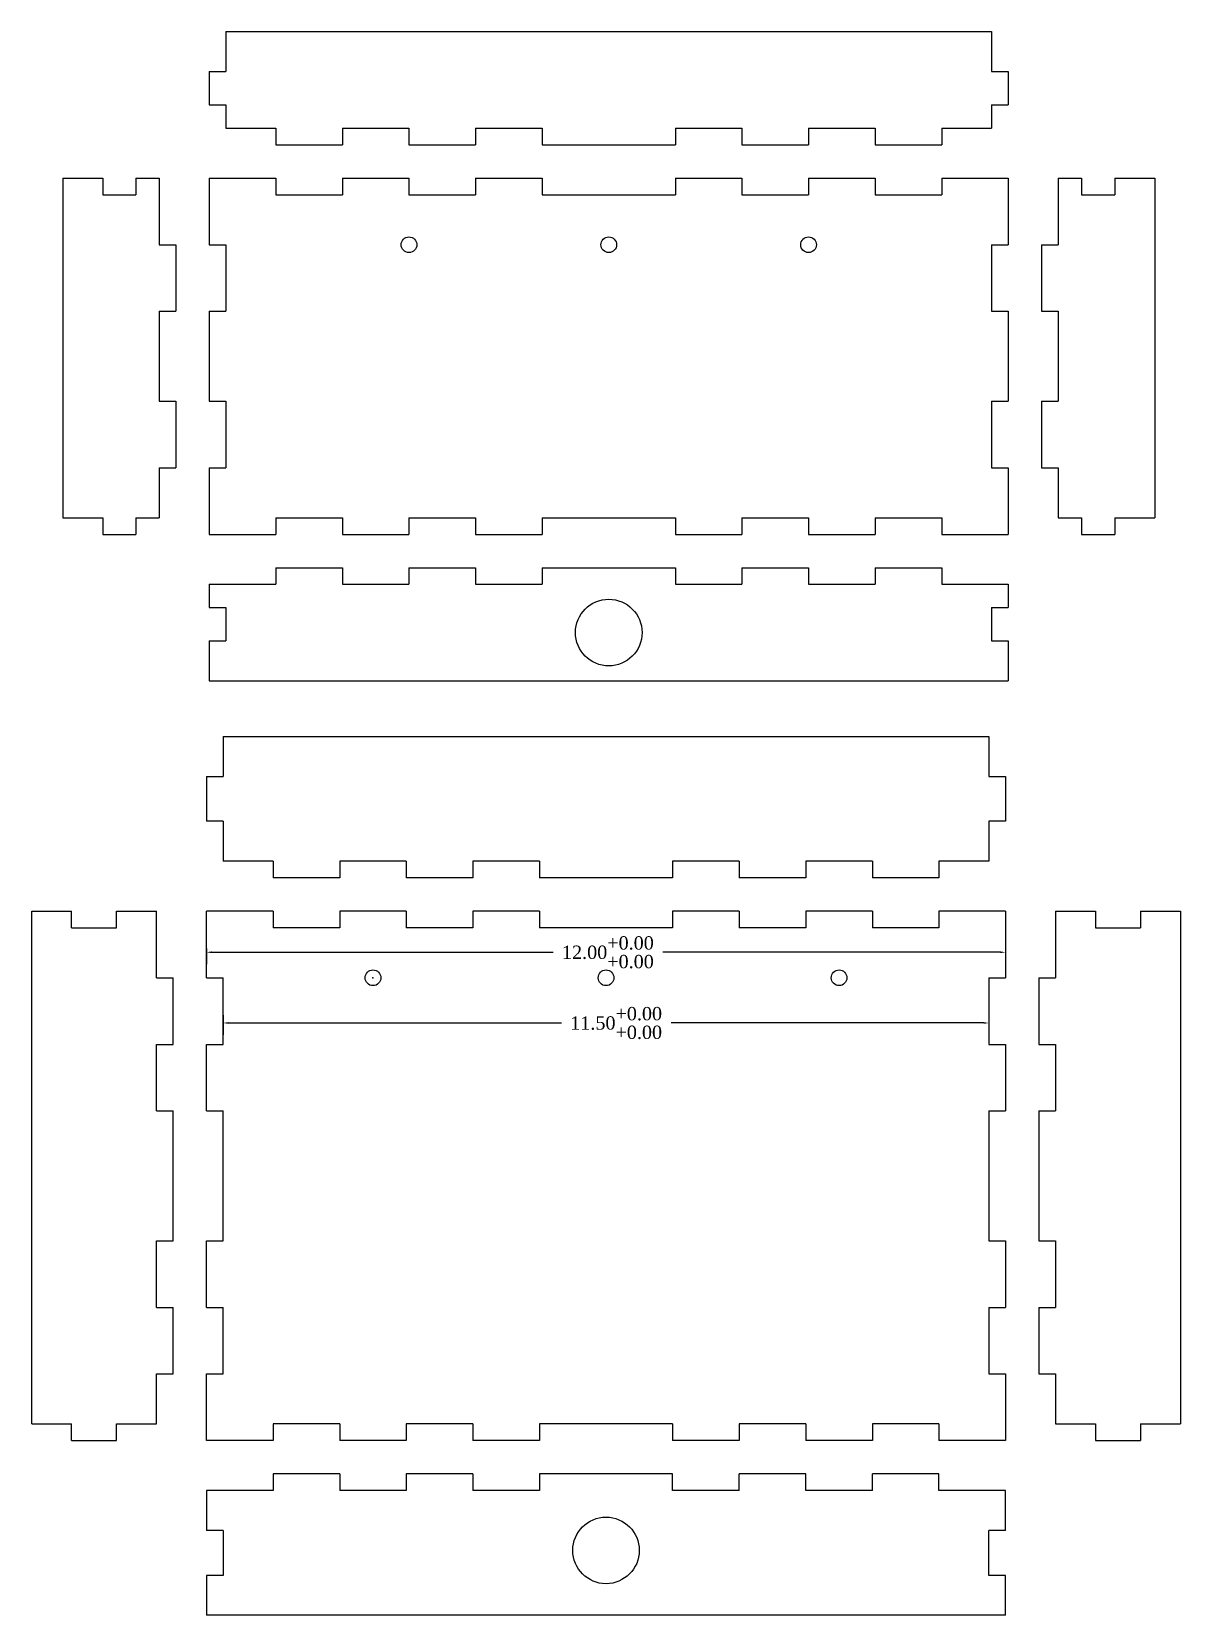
# Model space of a CAD drawing. Extents: x -30.7 to 44.5, y -26.8 to 26.4.
# Drawn here: x 27.28 to 44.53, y -8.71 to 15.07 of the extents above; entities that cross this region are included whole.
import ezdxf

# ---------------------------------------------------------------- set-up
doc = ezdxf.new("R2010")
doc.units = 0
doc.header["$MEASUREMENT"] = 0
doc.layers.get('DEFPOINTS').update_dxf_attribs({"linetype": 'CONTINUOUS'})
doc.layers.add('CAD', color=7, linetype='CONTINUOUS')
doc.styles.add('_BATANG2824', font='', dxfattribs={"height": 0.2})
doc.styles.add('_BATANG2825', font='', dxfattribs={"height": 0.2})
doc.styles.get('_BATANG2824').set_extended_font_data('@Batang')
doc.styles.get('_BATANG2825').set_extended_font_data('@Batang')
doc.dimstyles.new('ODADIMSTYLE', dxfattribs={"dimtxt": 0.18, "dimasz": 0.18, "dimexe": 0.18, "dimexo": 0.0625, "dimgap": 0.09, "dimtad": 0, "dimtih": 1, "dimtoh": 1, "dimdec": 4, "dimzin": 0, "dimcen": 0.09, "dimazin": 3, "dimtfac": 1, "dimtdec": 4, "dimtofl": 0, "dimtmove": 0, "dimatfit": 3, "dimtolj": 1, "dimtzin": 0})

msp = doc.modelspace()

# ---------------------------------------------------------------- blocks, each defined once
blk = doc.blocks.new('*D3')
at = {"layer": 'CAD', "color": 0}
for p, q in [((29.906, 1.3), (29.906, 1.066)), ((29.984, 1.246), (35.11, 1.246)), ((41.827, 1.246), (36.757, 1.246)), ((41.906, 1.3), (41.906, 1.066))]:
    blk.add_line(p, q, dxfattribs=at)
for points in [[(29.984, 1.259), (29.984, 1.233), (29.906, 1.246)], [(41.827, 1.233), (41.827, 1.259), (41.906, 1.246)]]:
    blk.add_solid(points, dxfattribs=at)
at = {"layer": 'DEFPOINTS', "color": 0}
for p in [(29.906, 1.363), (41.906, 1.363), (41.906, 1.246)]:
    blk.add_point(p, dxfattribs=at)
at = {"layer": 'CAD', "color": 0, "insert": (35.934, 1.246), "char_height": 0.2, "attachment_point": 5, "style": '_BATANG2824'}
blk.add_mtext('\\A1;12.00\\S+0.00^ +0.00;', dxfattribs=at)
blk = doc.blocks.new('*D4')
at = {"layer": 'CAD', "color": 0}
for p, q in [((30.156, 0.3), (30.156, 0.004)), ((41.656, 0.3), (41.656, 0.004)), ((30.234, 0.184), (35.235, 0.184)), ((41.577, 0.184), (36.882, 0.184))]:
    blk.add_line(p, q, dxfattribs=at)
for points in [[(30.234, 0.197), (30.234, 0.171), (30.156, 0.184)], [(41.577, 0.171), (41.577, 0.197), (41.656, 0.184)]]:
    blk.add_solid(points, dxfattribs=at)
at = {"layer": 'DEFPOINTS', "color": 0}
for p in [(30.156, 0.363), (41.656, 0.363), (41.656, 0.184)]:
    blk.add_point(p, dxfattribs=at)
at = {"layer": 'CAD', "color": 0, "insert": (36.058, 0.184), "char_height": 0.2, "attachment_point": 5, "style": '_BATANG2825'}
blk.add_mtext('\\A1;11.50\\S+0.00^ +0.00;', dxfattribs=at)

# ---------------------------------------------------------------- dimensions: what is measured, and where the dimension line sits
at = {"layer": 'CAD', "color": 5}
for base, p1, p2, override, picture, middle in [((41.906, 1.246), (29.906, 1.363), (41.906, 1.363), {"dimtxt": 0.19685, "dimasz": 0.07874, "dimdec": 2, "dimtxsty": '_BATANG2824', "dimadec": 2, "dimtol": 1, "dimtp": 0.000393701, "dimtm": -0.000393701, "dimtdec": 2}, '*D3', (35.934, 1.246)), ((41.656, 0.184), (30.156, 0.363), (41.656, 0.363), {"dimtxt": 0.19685, "dimasz": 0.07874, "dimdec": 2, "dimtxsty": '_BATANG2825', "dimadec": 2, "dimtol": 1, "dimtp": 0.000393701, "dimtm": -0.000393701, "dimtdec": 2}, '*D4', (36.058, 0.184))]:
    dim = msp.add_linear_dim(base=base, p1=p1, p2=p2, dimstyle='ODADIMSTYLE', override=override, dxfattribs=at)
    dim.commit()
    dim.dimension.update_dxf_attribs({"geometry": picture, "text_midpoint": middle, "dimtype": 160})

# ---------------------------------------------------------------- linework, layer by layer
at = {"layer": 'CAD', "color": 5, "linetype": 'CONTINUOUS'}
for p, q in [((30.197, 15.072), (41.697, 15.072)), ((30.197, 15.072), (30.197, 14.472)), ((41.697, 15.072), (41.697, 14.472)), ((29.947, 14.472), (29.947, 13.972)), ((29.947, 14.472), (30.197, 14.472)), ((41.697, 14.472), (41.947, 14.472)), ((41.947, 14.472), (41.947, 13.972)), ((29.947, 13.972), (30.197, 13.972)), ((30.197, 13.972), (30.197, 13.622)), ((41.697, 13.972), (41.697, 13.622)), ((41.697, 13.972), (41.947, 13.972)), ((30.197, 13.622), (30.947, 13.622)), ((30.947, 13.622), (30.947, 13.372)), ((31.947, 13.622), (32.947, 13.622)), ((31.947, 13.622), (31.947, 13.372)), ((32.947, 13.622), (32.947, 13.372)), ((33.947, 13.622), (34.947, 13.622)), ((33.947, 13.622), (33.947, 13.372)), ((34.947, 13.622), (34.947, 13.372)), ((36.947, 13.622), (37.947, 13.622)), ((36.947, 13.622), (36.947, 13.372)), ((37.947, 13.622), (37.947, 13.372)), ((38.947, 13.622), (39.947, 13.622)), ((38.947, 13.622), (38.947, 13.372)), ((39.947, 13.622), (39.947, 13.372)), ((40.947, 13.622), (41.697, 13.622)), ((40.947, 13.622), (40.947, 13.372)), ((30.947, 13.372), (31.947, 13.372)), ((32.947, 13.372), (33.947, 13.372)), ((34.947, 13.372), (36.947, 13.372)), ((37.947, 13.372), (38.947, 13.372)), ((39.947, 13.372), (40.947, 13.372)), ((27.747, 12.872), (27.747, 7.772)), ((27.747, 12.872), (28.347, 12.872)), ((28.347, 12.872), (28.347, 12.622)), ((28.847, 12.872), (28.847, 12.622)), ((28.847, 12.872), (29.197, 12.872)), ((29.197, 12.872), (29.197, 11.872)), ((29.947, 12.872), (30.947, 12.872)), ((29.947, 12.872), (29.947, 11.872)), ((30.947, 12.872), (30.947, 12.622)), ((31.947, 12.872), (31.947, 12.622)), ((31.947, 12.872), (32.947, 12.872)), ((32.947, 12.872), (32.947, 12.622)), ((33.947, 12.872), (33.947, 12.622)), ((33.947, 12.872), (34.947, 12.872)), ((34.947, 12.872), (34.947, 12.622)), ((36.947, 12.872), (36.947, 12.622)), ((36.947, 12.872), (37.947, 12.872)), ((37.947, 12.872), (37.947, 12.622)), ((38.947, 12.872), (38.947, 12.622)), ((38.947, 12.872), (39.947, 12.872)), ((39.947, 12.872), (39.947, 12.622)), ((40.947, 12.872), (40.947, 12.622)), ((40.947, 12.872), (41.947, 12.872)), ((41.947, 12.872), (41.947, 11.872)), ((42.697, 12.872), (43.047, 12.872)), ((42.697, 12.872), (42.697, 11.872)), ((43.047, 12.872), (43.047, 12.622)), ((43.547, 12.872), (43.547, 12.622)), ((43.547, 12.872), (44.147, 12.872)), ((44.147, 12.872), (44.147, 7.772)), ((28.347, 12.622), (28.847, 12.622)), ((30.947, 12.622), (31.947, 12.622)), ((32.947, 12.622), (33.947, 12.622)), ((34.947, 12.622), (36.947, 12.622)), ((37.947, 12.622), (38.947, 12.622)), ((39.947, 12.622), (40.947, 12.622)), ((43.047, 12.622), (43.547, 12.622)), ((29.197, 11.872), (29.447, 11.872)), ((29.447, 11.872), (29.447, 10.872)), ((29.947, 11.872), (30.197, 11.872)), ((30.197, 11.872), (30.197, 10.872)), ((41.697, 11.872), (41.697, 10.872)), ((41.697, 11.872), (41.947, 11.872)), ((42.447, 11.872), (42.447, 10.872)), ((42.447, 11.872), (42.697, 11.872)), ((29.197, 10.872), (29.197, 9.522)), ((29.197, 10.872), (29.447, 10.872)), ((29.947, 10.872), (30.197, 10.872)), ((29.947, 10.872), (29.947, 9.522)), ((41.697, 10.872), (41.947, 10.872)), ((41.947, 10.872), (41.947, 9.522)), ((42.447, 10.872), (42.697, 10.872)), ((42.697, 10.872), (42.697, 9.522)), ((29.197, 9.522), (29.447, 9.522)), ((29.447, 9.522), (29.447, 8.522)), ((29.947, 9.522), (30.197, 9.522)), ((30.197, 9.522), (30.197, 8.522)), ((41.697, 9.522), (41.697, 8.522)), ((41.697, 9.522), (41.947, 9.522)), ((42.447, 9.522), (42.697, 9.522)), ((42.447, 9.522), (42.447, 8.522)), ((29.197, 8.522), (29.197, 7.772)), ((29.197, 8.522), (29.447, 8.522)), ((29.947, 8.522), (30.197, 8.522)), ((29.947, 8.522), (29.947, 7.522)), ((41.697, 8.522), (41.947, 8.522)), ((41.947, 8.522), (41.947, 7.522)), ((42.447, 8.522), (42.697, 8.522)), ((42.697, 8.522), (42.697, 7.772)), ((27.747, 7.772), (28.347, 7.772)), ((28.347, 7.772), (28.347, 7.522)), ((28.847, 7.772), (29.197, 7.772)), ((28.847, 7.772), (28.847, 7.522)), ((30.947, 7.772), (31.947, 7.772)), ((30.947, 7.772), (30.947, 7.522)), ((31.947, 7.772), (31.947, 7.522)), ((32.947, 7.772), (33.947, 7.772)), ((32.947, 7.772), (32.947, 7.522)), ((33.947, 7.772), (33.947, 7.522)), ((34.947, 7.772), (36.947, 7.772)), ((34.947, 7.772), (34.947, 7.522)), ((36.947, 7.772), (36.947, 7.522)), ((37.947, 7.772), (38.947, 7.772)), ((37.947, 7.772), (37.947, 7.522)), ((38.947, 7.772), (38.947, 7.522)), ((39.947, 7.772), (40.947, 7.772)), ((39.947, 7.772), (39.947, 7.522)), ((40.947, 7.772), (40.947, 7.522)), ((42.697, 7.772), (43.047, 7.772)), ((43.047, 7.772), (43.047, 7.522)), ((43.547, 7.772), (44.147, 7.772)), ((43.547, 7.772), (43.547, 7.522)), ((28.347, 7.522), (28.847, 7.522)), ((29.947, 7.522), (30.947, 7.522)), ((31.947, 7.522), (32.947, 7.522)), ((33.947, 7.522), (34.947, 7.522)), ((36.947, 7.522), (37.947, 7.522)), ((38.947, 7.522), (39.947, 7.522)), ((40.947, 7.522), (41.947, 7.522)), ((43.047, 7.522), (43.547, 7.522)), ((30.947, 7.022), (31.947, 7.022)), ((30.947, 7.022), (30.947, 6.772)), ((31.947, 7.022), (31.947, 6.772)), ((32.947, 7.022), (32.947, 6.772)), ((32.947, 7.022), (33.947, 7.022)), ((33.947, 7.022), (33.947, 6.772)), ((34.947, 7.022), (34.947, 6.772)), ((34.947, 7.022), (36.947, 7.022)), ((36.947, 7.022), (36.947, 6.772)), ((37.947, 7.022), (37.947, 6.772)), ((37.947, 7.022), (38.947, 7.022)), ((38.947, 7.022), (38.947, 6.772)), ((39.947, 7.022), (39.947, 6.772)), ((39.947, 7.022), (40.947, 7.022)), ((40.947, 7.022), (40.947, 6.772)), ((29.947, 6.772), (29.947, 6.422)), ((29.947, 6.772), (30.947, 6.772)), ((31.947, 6.772), (32.947, 6.772)), ((33.947, 6.772), (34.947, 6.772)), ((36.947, 6.772), (37.947, 6.772)), ((38.947, 6.772), (39.947, 6.772)), ((40.947, 6.772), (41.947, 6.772)), ((41.947, 6.772), (41.947, 6.422)), ((29.947, 6.422), (30.197, 6.422)), ((30.197, 6.422), (30.197, 5.922)), ((41.697, 6.422), (41.697, 5.922)), ((41.697, 6.422), (41.947, 6.422)), ((29.947, 5.922), (30.197, 5.922)), ((29.947, 5.922), (29.947, 5.322)), ((41.697, 5.922), (41.947, 5.922)), ((41.947, 5.922), (41.947, 5.322)), ((29.947, 5.322), (41.947, 5.322)), ((30.156, 4.488), (41.656, 4.488)), ((30.156, 4.488), (30.156, 3.888)), ((41.656, 4.488), (41.656, 3.888)), ((29.906, 3.888), (29.906, 3.213)), ((29.906, 3.888), (30.156, 3.888)), ((41.656, 3.888), (41.906, 3.888)), ((41.906, 3.888), (41.906, 3.213)), ((30.156, 3.213), (29.906, 3.213)), ((30.156, 3.213), (30.156, 2.613)), ((41.906, 3.213), (41.656, 3.213)), ((41.656, 3.213), (41.656, 2.613)), ((30.906, 2.613), (30.156, 2.613)), ((30.906, 2.613), (30.906, 2.363)), ((32.906, 2.613), (31.906, 2.613)), ((31.906, 2.613), (31.906, 2.363)), ((32.906, 2.613), (32.906, 2.363)), ((34.906, 2.613), (33.906, 2.613)), ((33.906, 2.613), (33.906, 2.363)), ((34.906, 2.613), (34.906, 2.363)), ((36.906, 2.613), (36.906, 2.363)), ((37.906, 2.613), (36.906, 2.613)), ((37.906, 2.613), (37.906, 2.363)), ((38.906, 2.613), (38.906, 2.363)), ((39.906, 2.613), (38.906, 2.613)), ((39.906, 2.613), (39.906, 2.363)), ((41.656, 2.613), (40.906, 2.613)), ((40.906, 2.613), (40.906, 2.363)), ((31.906, 2.363), (30.906, 2.363)), ((33.906, 2.363), (32.906, 2.363)), ((36.906, 2.363), (34.906, 2.363)), ((38.906, 2.363), (37.906, 2.363)), ((40.906, 2.363), (39.906, 2.363)), ((27.281, -5.837), (27.281, 1.863)), ((27.281, 1.863), (27.881, 1.863)), ((27.881, 1.613), (27.881, 1.863)), ((28.556, 1.863), (29.156, 1.863)), ((28.556, 1.613), (28.556, 1.863)), ((29.156, 0.863), (29.156, 1.863)), ((29.906, 0.863), (29.906, 1.863)), ((30.906, 1.863), (29.906, 1.863)), ((30.906, 1.863), (30.906, 1.613)), ((31.906, 1.863), (31.906, 1.613)), ((32.906, 1.863), (31.906, 1.863)), ((32.906, 1.863), (32.906, 1.613)), ((33.906, 1.863), (33.906, 1.613)), ((34.906, 1.863), (33.906, 1.863)), ((34.906, 1.863), (34.906, 1.613)), ((36.906, 1.863), (36.906, 1.613)), ((37.906, 1.863), (36.906, 1.863)), ((37.906, 1.863), (37.906, 1.613)), ((38.906, 1.863), (38.906, 1.613)), ((39.906, 1.863), (38.906, 1.863)), ((39.906, 1.863), (39.906, 1.613)), ((41.906, 1.863), (40.906, 1.863)), ((40.906, 1.863), (40.906, 1.613)), ((41.906, 1.863), (41.906, 0.863)), ((42.656, 1.863), (43.256, 1.863)), ((42.656, 1.863), (42.656, 0.863)), ((43.256, 1.863), (43.256, 1.613)), ((43.931, 1.863), (43.931, 1.613)), ((43.931, 1.863), (44.531, 1.863)), ((44.531, 1.863), (44.531, -5.837)), ((27.881, 1.613), (28.556, 1.613)), ((31.906, 1.613), (30.906, 1.613)), ((33.906, 1.613), (32.906, 1.613)), ((36.906, 1.613), (34.906, 1.613)), ((38.906, 1.613), (37.906, 1.613)), ((40.906, 1.613), (39.906, 1.613)), ((43.256, 1.613), (43.931, 1.613)), ((29.156, 0.863), (29.406, 0.863)), ((29.406, -0.137), (29.406, 0.863)), ((29.906, 0.863), (30.156, 0.863)), ((30.156, -0.137), (30.156, 0.863)), ((41.656, 0.863), (41.656, -0.137)), ((41.656, 0.863), (41.906, 0.863)), ((42.406, 0.863), (42.656, 0.863)), ((42.406, 0.863), (42.406, -0.137)), ((29.156, -1.137), (29.156, -0.137)), ((29.156, -0.137), (29.406, -0.137)), ((29.906, -0.137), (30.156, -0.137)), ((29.906, -1.137), (29.906, -0.137)), ((41.656, -0.137), (41.906, -0.137)), ((41.906, -0.137), (41.906, -1.137)), ((42.406, -0.137), (42.656, -0.137)), ((42.656, -0.137), (42.656, -1.137)), ((29.156, -1.137), (29.406, -1.137)), ((29.406, -3.087), (29.406, -1.137)), ((29.906, -1.137), (30.156, -1.137)), ((30.156, -3.087), (30.156, -1.137)), ((41.656, -1.137), (41.906, -1.137)), ((41.656, -1.137), (41.656, -3.087)), ((42.406, -1.137), (42.656, -1.137)), ((42.406, -1.137), (42.406, -3.087)), ((29.156, -4.087), (29.156, -3.087)), ((29.156, -3.087), (29.406, -3.087)), ((29.906, -3.087), (30.156, -3.087)), ((29.906, -4.087), (29.906, -3.087)), ((41.656, -3.087), (41.906, -3.087)), ((41.906, -3.087), (41.906, -4.087)), ((42.406, -3.087), (42.656, -3.087)), ((42.656, -3.087), (42.656, -4.087)), ((29.156, -4.087), (29.406, -4.087)), ((29.406, -5.087), (29.406, -4.087)), ((29.906, -4.087), (30.156, -4.087)), ((30.156, -5.087), (30.156, -4.087)), ((41.656, -4.087), (41.906, -4.087)), ((41.656, -4.087), (41.656, -5.087)), ((42.406, -4.087), (42.656, -4.087)), ((42.406, -4.087), (42.406, -5.087)), ((29.156, -5.837), (29.156, -5.087)), ((29.156, -5.087), (29.406, -5.087)), ((29.906, -6.087), (29.906, -5.087)), ((29.906, -5.087), (30.156, -5.087)), ((41.656, -5.087), (41.906, -5.087)), ((41.906, -5.087), (41.906, -6.087)), ((42.406, -5.087), (42.656, -5.087)), ((42.656, -5.087), (42.656, -5.837)), ((27.281, -5.837), (27.881, -5.837)), ((27.881, -6.087), (27.881, -5.837)), ((28.556, -6.087), (28.556, -5.837)), ((28.556, -5.837), (29.156, -5.837)), ((30.906, -5.837), (30.906, -6.087)), ((31.906, -5.837), (30.906, -5.837)), ((31.906, -5.837), (31.906, -6.087)), ((32.906, -5.837), (32.906, -6.087)), ((33.906, -5.837), (32.906, -5.837)), ((33.906, -5.837), (33.906, -6.087)), ((34.906, -5.837), (34.906, -6.087)), ((36.906, -5.837), (34.906, -5.837)), ((36.906, -5.837), (36.906, -6.087)), ((37.906, -5.837), (37.906, -6.087)), ((38.906, -5.837), (37.906, -5.837)), ((38.906, -5.837), (38.906, -6.087)), ((40.906, -5.837), (39.906, -5.837)), ((39.906, -5.837), (39.906, -6.087)), ((40.906, -5.837), (40.906, -6.087)), ((42.656, -5.837), (43.256, -5.837)), ((43.256, -5.837), (43.256, -6.087)), ((43.931, -5.837), (44.531, -5.837)), ((43.931, -5.837), (43.931, -6.087)), ((27.881, -6.087), (28.556, -6.087)), ((30.906, -6.087), (29.906, -6.087)), ((32.906, -6.087), (31.906, -6.087)), ((34.906, -6.087), (33.906, -6.087)), ((37.906, -6.087), (36.906, -6.087)), ((39.906, -6.087), (38.906, -6.087)), ((41.906, -6.087), (40.906, -6.087)), ((43.256, -6.087), (43.931, -6.087)), ((30.906, -6.587), (30.906, -6.837)), ((31.906, -6.587), (30.906, -6.587)), ((31.906, -6.587), (31.906, -6.837)), ((32.906, -6.587), (32.906, -6.837)), ((33.906, -6.587), (32.906, -6.587)), ((33.906, -6.587), (33.906, -6.837)), ((34.906, -6.587), (34.906, -6.837)), ((36.906, -6.587), (34.906, -6.587)), ((36.906, -6.837), (36.906, -6.587)), ((38.906, -6.587), (37.906, -6.587)), ((37.906, -6.837), (37.906, -6.587)), ((38.906, -6.837), (38.906, -6.587)), ((40.906, -6.587), (39.906, -6.587)), ((39.906, -6.837), (39.906, -6.587)), ((40.906, -6.837), (40.906, -6.587)), ((29.906, -6.837), (29.906, -7.437)), ((30.906, -6.837), (29.906, -6.837)), ((32.906, -6.837), (31.906, -6.837)), ((34.906, -6.837), (33.906, -6.837)), ((37.906, -6.837), (36.906, -6.837)), ((39.906, -6.837), (38.906, -6.837)), ((41.906, -6.837), (40.906, -6.837)), ((41.906, -7.437), (41.906, -6.837)), ((30.156, -7.437), (29.906, -7.437)), ((30.156, -7.437), (30.156, -8.112)), ((41.656, -8.112), (41.656, -7.437)), ((41.906, -7.437), (41.656, -7.437)), ((29.906, -8.112), (29.906, -8.712)), ((30.156, -8.112), (29.906, -8.112)), ((41.906, -8.112), (41.656, -8.112)), ((41.906, -8.712), (41.906, -8.112)), ((41.906, -8.712), (29.906, -8.712))]:
    msp.add_line(p, q, dxfattribs=at)
for centre, radius in [((32.947, 11.872), 0.118), ((35.947, 11.872), 0.118), ((38.947, 11.872), 0.118), ((35.947, 6.047), 0.5), ((32.406, 0.863), 0.118), ((35.906, 0.863), 0.118), ((39.406, 0.863), 0.118), ((35.906, -7.737), 0.5)]:
    msp.add_circle(centre, radius, dxfattribs=at)
at = {"layer": 'CAD', "color": 5}
msp.add_point((32.406, 0.863), dxfattribs=at)

msp.set_redraw_order([(e.dxf.handle, doc.entitydb.next_handle()) for e in msp.query("TEXT MTEXT ATTDEF DIMENSION ARC_DIMENSION")])  # texts and dimensions are drawn at this point

doc.saveas('drawing.dxf')
